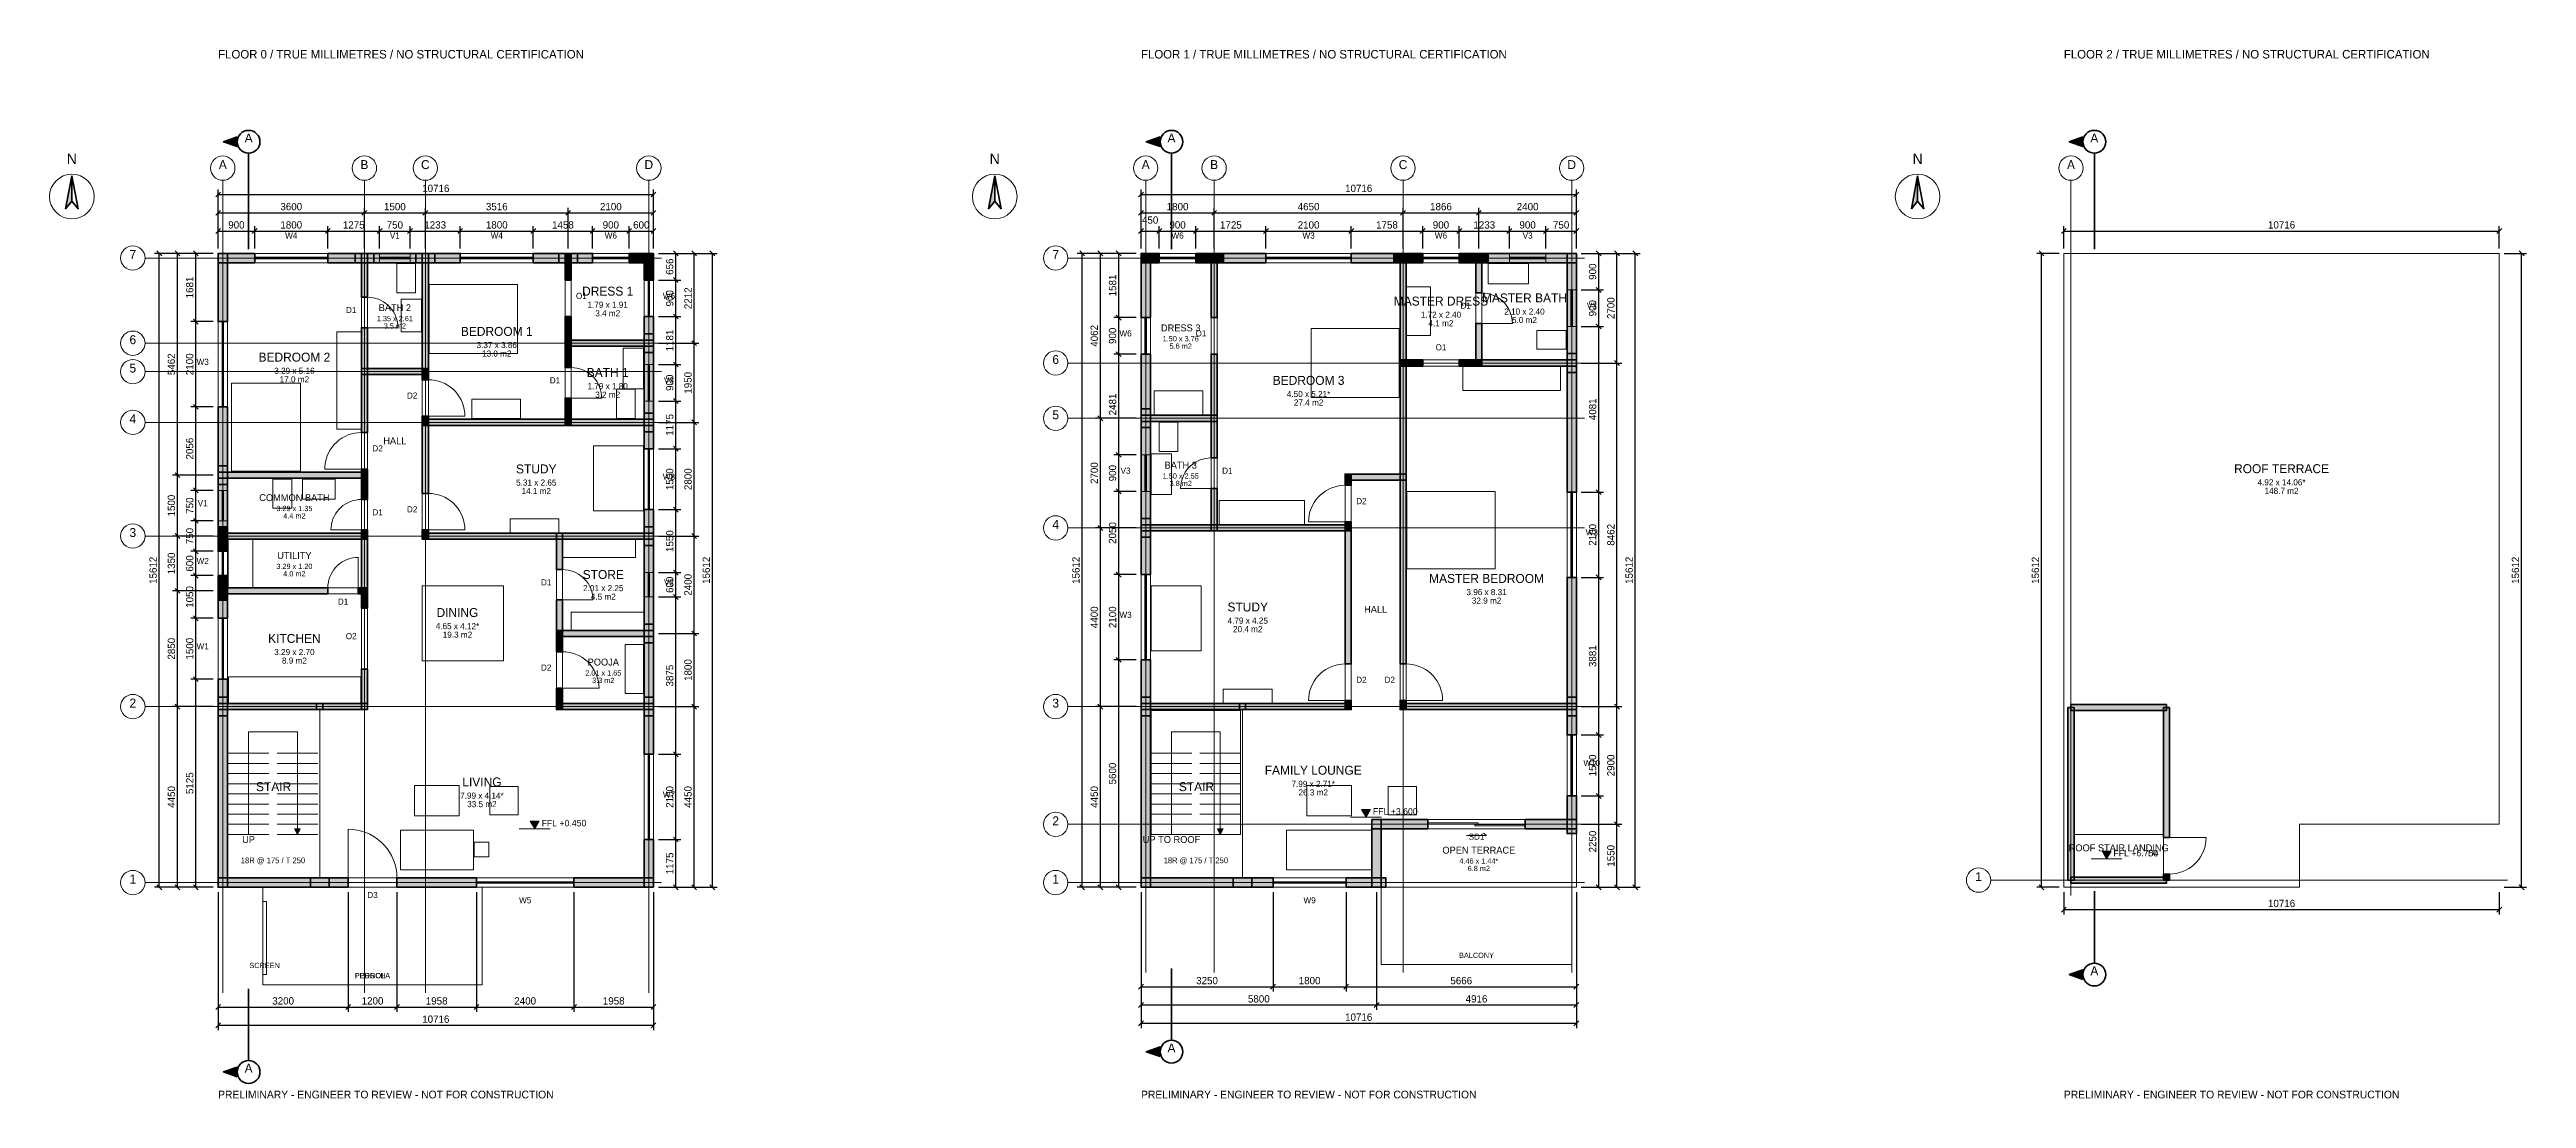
# Model space of a CAD drawing. Header units: millimetres. Extents: x -4150 to 56818, y -5203 to 20633.
import ezdxf
from ezdxf.enums import TextEntityAlignment as Align

# ---------------------------------------------------------------- set-up
doc = ezdxf.new("R2010")
doc.units = ezdxf.units.MM
for name, color, linetype, lineweight in [('A-ANNO', 7, 'Continuous', 18), ('A-DIMS', 7, 'Continuous', 13), ('A-DOOR', 3, 'Continuous', 18), ('A-EXT', 30, 'Continuous', 18), ('A-FLOR', 8, 'Continuous', 13), ('A-FURN', 8, 'Continuous', 13), ('A-GRID', 8, 'Continuous', 13), ('A-LEVL', 7, 'Continuous', 13), ('A-SECT', 1, 'Continuous', 35), ('A-STAIR', 7, 'Continuous', 18), ('A-TAGS', 1, 'Continuous', 13), ('A-WALL', 7, 'Continuous', 35), ('A-WIND', 4, 'Continuous', 18)]:
    doc.layers.add(name, color=color, linetype=linetype, lineweight=lineweight)
doc.dimstyles.new('FF-ARCH', dxfattribs={"dimtxt": 180, "dimasz": 90, "dimexe": 120, "dimexo": 120, "dimgap": 60, "dimtad": 1, "dimdec": 0, "dimtsz": 60, "dimcen": 2.5, "dimazin": 3, "dimtfac": 1, "dimtmove": 0, "dimatfit": 3})

msp = doc.modelspace()

# ---------------------------------------------------------------- texts
at = {"layer": 'A-ANNO'}
for s, height, p in [('FLOOR 0 / TRUE MILLIMETRES / NO STRUCTURAL CERTIFICATION', 210, (0, 20412)), ('FLOOR 1 / TRUE MILLIMETRES / NO STRUCTURAL CERTIFICATION', 210, (22716, 20412)), ('FLOOR 2 / TRUE MILLIMETRES / NO STRUCTURAL CERTIFICATION', 210, (45432, 20412)), ('PRELIMINARY - ENGINEER TO REVIEW - NOT FOR CONSTRUCTION', 190, (0, -5200)), ('PRELIMINARY - ENGINEER TO REVIEW - NOT FOR CONSTRUCTION', 190, (22716, -5200)), ('PRELIMINARY - ENGINEER TO REVIEW - NOT FOR CONSTRUCTION', 190, (45432, -5200))]:
    msp.add_text(s, height=height, dxfattribs=at).set_placement(p)
for s, height, p in [('N', 260, (-3600, 17732)), ('N', 260, (19116, 17732)), ('N', 260, (41832, 17732)), ('DRESS 1', 220, (9588.5, 14505.5)), ('1.35 x 2.61', 130, (4350, 13903)), ('BATH 2', 170, (4350, 14138)), ('1.79 x 1.91', 150, (9588.5, 14226)), ('3.4 m2', 150, (9588.5, 14016)), ('MASTER DRESS', 220, (30099, 14261.5)), ('1.72 x 2.40', 150, (30099, 13982)), ('MASTER BATH', 220, (32154.5, 14339)), ('2.10 x 2.40', 150, (32154.5, 14059.5)), ('5.0 m2', 150, (32154.5, 13849.5)), ('3.5 m2', 130, (4350, 13721)), ('BEDROOM 1', 220, (6858, 13514.5)), ('3.37 x 3.86', 150, (6858, 13235)), ('DRESS 3', 170, (23693.5, 13640.5)), ('1.50 x 3.76', 130, (23693.5, 13405.5)), ('4.1 m2', 150, (30099, 13772)), ('BEDROOM 2', 220, (1877.5, 12880.5)), ('13.0 m2', 150, (6858, 13025)), ('5.6 m2', 130, (23693.5, 13223.5)), ('3.29 x 5.16', 150, (1877.5, 12601)), ('17.0 m2', 150, (1877.5, 12391)), ('BATH 1', 220, (9588.5, 12502)), ('1.79 x 1.80', 150, (9588.5, 12222.5)), ('3.2 m2', 150, (9588.5, 12012.5)), ('BEDROOM 3', 220, (26841, 12308)), ('4.50 x 5.21*', 150, (26841, 12028.5)), ('27.4 m2', 150, (26841, 11818.5)), ('HALL', 170, (4350, 10859.5)), ('STUDY', 220, (7830.5, 10127)), ('BATH 3', 170, (23693.5, 10259.5)), ('ROOF TERRACE', 220, (50790, 10133)), ('5.31 x 2.65', 150, (7830.5, 9847.5)), ('14.1 m2', 150, (7830.5, 9637.5)), ('1.50 x 2.55', 130, (23693.5, 10024.5)), ('3.8 m2', 130, (23693.5, 9842.5)), ('4.92 x 14.06*', 150, (50790, 9853.5)), ('148.7 m2', 150, (50790, 9643.5)), ('COMMON BATH', 170, (1877.5, 9459.5)), ('3.29 x 1.35', 130, (1877.5, 9224.5)), ('4.4 m2', 130, (1877.5, 9042.5)), ('3.29 x 1.20', 130, (1877.5, 7799.5)), ('UTILITY', 170, (1877.5, 8034.5)), ('4.0 m2', 130, (1877.5, 7617.5)), ('STORE', 220, (9480.5, 7527)), ('2.01 x 2.25', 150, (9480.5, 7247.5)), ('MASTER BEDROOM', 220, (31221.5, 7429.5)), ('3.96 x 8.31', 150, (31221.5, 7150)), ('DINING', 220, (5891, 6590.7)), ('4.5 m2', 150, (9480.5, 7037.5)), ('STUDY', 220, (25343.5, 6727)), ('HALL', 170, (28491, 6709.5)), ('32.9 m2', 150, (31221.5, 6940)), ('KITCHEN', 220, (1877.5, 5952)), ('4.65 x 4.12*', 150, (5891, 6311.2)), ('19.3 m2', 150, (5891, 6101.2)), ('4.79 x 4.25', 150, (25343.5, 6447.5)), ('20.4 m2', 150, (25343.5, 6237.5)), ('3.29 x 2.70', 150, (1877.5, 5672.5)), ('8.9 m2', 150, (1877.5, 5462.5)), ('POOJA', 170, (9480.5, 5409.5)), ('2.01 x 1.65', 130, (9480.5, 5174.5)), ('3.3 m2', 130, (9480.5, 4992.5)), ('STAIR', 220, (1365, 2302)), ('LIVING', 220, (6493, 2417)), ('STAIR', 220, (24081, 2302)), ('FAMILY LOUNGE', 220, (26955.1, 2705.6)), ('7.99 x 2.71*', 150, (26955.1, 2426.1)), ('7.99 x 4.14*', 150, (6493, 2137.5)), ('33.5 m2', 150, (6493, 1927.5)), ('26.3 m2', 150, (26955.1, 2216.1)), ('OPEN TERRACE', 170, (31031.5, 777)), ('4.46 x 1.44*', 130, (31031.5, 542)), ('ROOF STAIR LANDING', 170, (46782, 834.5)), ('6.8 m2', 130, (31031.5, 360))]:
    msp.add_text(s, height=height, dxfattribs=at).set_placement(p, align=Align.BOTTOM_CENTER)
at = {"layer": 'A-EXT'}
for s, p in [('BALCONY', (30974, -1780)), ('SCREEN', (1145, -2030)), ('PERGOLA', (3800, -2280)), ('PORCH', (3800, -2280))]:
    msp.add_text(s, height=130, dxfattribs=at).set_placement(p, align=Align.BOTTOM_CENTER)
at = {"layer": 'A-GRID'}
for s, p in [('A', (115, 17622)), ('B', (3600, 17622)), ('C', (5100, 17622)), ('D', (10601, 17622)), ('A', (22831, 17622)), ('B', (24516, 17622)), ('C', (29166, 17622)), ('D', (33317, 17622)), ('A', (45607, 17622)), ('7', (-2100, 15407)), ('7', (20616, 15407)), ('6', (-2100, 13310)), ('5', (-2100, 12610)), ('6', (20616, 12822)), ('4', (-2100, 11360)), ('5', (20616, 11460)), ('3', (-2100, 8560)), ('4', (20616, 8760)), ('2', (-2100, 4360)), ('3', (20616, 4360)), ('2', (20616, 1460)), ('1', (-2100, 25)), ('1', (20616, 25)), ('1', (43332, 85))]:
    msp.add_text(s, height=220, dxfattribs=at).set_placement(p, align=Align.BOTTOM_CENTER)
at = {"layer": 'A-LEVL'}
for s, p in [('FFL +3.600', (28425.1, 1788.6)), ('FFL +0.450', (7963, 1500)), ('FFL +6.750', (46652, 760))]:
    msp.add_text(s, height=160, dxfattribs=at).set_placement(p)
at = {"layer": 'A-SECT'}
for p in [(750, 18277), (23466, 18277), (46182, 18277), (46182, -2235), (23466, -4135), (750, -4635)]:
    msp.add_text('A', height=220, dxfattribs=at).set_placement(p, align=Align.BOTTOM_CENTER)
at = {"layer": 'A-STAIR'}
for s, height, p in [('UP', 170, (750, 1040)), ('UP TO ROOF', 170, (23466, 1040)), ('18R @ 175 / T 250', 140, (1350, 550)), ('18R @ 175 / T 250', 140, (24066, 550))]:
    msp.add_text(s, height=height, dxfattribs=at).set_placement(p, align=Align.BOTTOM_CENTER)
at = {"layer": 'A-TAGS'}
for s, p in [('W4', (1800, 15932)), ('V1', (4350, 15932)), ('W4', (6858, 15932)), ('W6', (9666, 15932)), ('W6', (23616, 15932)), ('W3', (26841, 15932)), ('W6', (30099, 15932)), ('V3', (32232, 15932)), ('O1', (8941, 14446)), ('W6', (11096, 14446)), ('D1', (3275, 14096)), ('D1', (30707, 14202)), ('V3', (33812, 14202)), ('W6', (22336, 13521)), ('O1', (24191, 13521)), ('W3', (-380, 12821)), ('O1', (30099, 13177)), ('D1', (8291, 12365)), ('V3', (11096, 12365)), ('D2', (4775, 11990)), ('D2', (3925, 10690)), ('W8', (11096, 9990)), ('V3', (22336, 10140)), ('D1', (24841, 10140)), ('V1', (-380, 9340)), ('D1', (3925, 9115)), ('D2', (4775, 9190)), ('D2', (28141, 9390)), ('W3', (33812, 8621)), ('W2', (-380, 7915)), ('D1', (8075, 7390)), ('V2', (11096, 7390)), ('D1', (3075, 6915)), ('W3', (22336, 6590)), ('O2', (3275, 6065)), ('W1', (-380, 5815)), ('D2', (8075, 5290)), ('D2', (28141, 4990)), ('D2', (28841, 4990)), ('W10', (33812, 2940)), ('W7', (11096, 2165)), ('SD1', (30974, 1125)), ('D4', (47632, 715)), ('D3', (3800, -310)), ('W5', (7558, -440)), ('W9', (26866, -440))]:
    msp.add_text(s, height=150, dxfattribs=at).set_placement(p, align=Align.BOTTOM_CENTER)

# ---------------------------------------------------------------- dimensions: what is measured, and where the dimension line sits
at = {"layer": 'A-DIMS'}
for base, p1, p2 in [((0, 17062), (0, 15612), (10716, 15612)), ((22716, 17062), (22716, 15612), (33432, 15612)), ((0, 16612), (0, 15612), (3600, 15612)), ((3600, 16612), (3600, 15612), (5100, 15612)), ((5100, 16612), (5100, 15612), (8616, 15612)), ((8616, 16612), (8616, 15612), (10716, 15612)), ((22716, 16612), (22716, 15612), (24516, 15612)), ((22716, 16162), (22716, 15612), (23166, 15612)), ((24516, 16612), (24516, 15612), (29166, 15612)), ((29166, 16612), (29166, 15612), (31032, 15612)), ((31032, 16612), (31032, 15612), (33432, 15612)), ((0, 16162), (0, 15612), (900, 15612)), ((900, 16162), (900, 15612), (2700, 15612)), ((2700, 16162), (2700, 15612), (3975, 15612)), ((3975, 16162), (3975, 15612), (4725, 15612)), ((4725, 16162), (4725, 15612), (5958, 15612)), ((5958, 16162), (5958, 15612), (7758, 15612)), ((7758, 16162), (7758, 15612), (9216, 15612)), ((9216, 16162), (9216, 15612), (10116, 15612)), ((10116, 16162), (10116, 15612), (10716, 15612)), ((23166, 16162), (23166, 15612), (24066, 15612)), ((24066, 16162), (24066, 15612), (25791, 15612)), ((25791, 16162), (25791, 15612), (27891, 15612)), ((27891, 16162), (27891, 15612), (29649, 15612)), ((29649, 16162), (29649, 15612), (30549, 15612)), ((30549, 16162), (30549, 15612), (31782, 15612)), ((31782, 16162), (31782, 15612), (32682, 15612)), ((32682, 16162), (32682, 15612), (33432, 15612)), ((45432, 16162), (45432, 15612), (56148, 15612)), ((0, -2950), (0, 0), (3200, 0)), ((0, -3400), (0, 0), (10716, 0)), ((3200, -2950), (3200, 0), (4400, 0)), ((4400, -2950), (4400, 0), (6358, 0)), ((6358, -2950), (6358, 0), (8758, 0)), ((8758, -2950), (8758, 0), (10716, 0)), ((22716, -2450), (22716, 0), (25966, 0)), ((22716, -2900), (22716, 0), (28516, 0)), ((22716, -3350), (22716, 0), (33432, 0)), ((25966, -2450), (25966, 0), (27766, 0)), ((27766, -2450), (27766, 0), (33432, 0)), ((28516, -2900), (28516, 0), (33432, 0)), ((45432, -550), (45432, 0), (56148, 0))]:
    msp.add_linear_dim(base=base, p1=p1, p2=p2, dimstyle='FF-ARCH', dxfattribs=at).render()
for base, p1, p2 in [((-1450, 0), (0, 0), (0, 15612)), ((-1000, 10150), (0, 10150), (0, 15612)), ((-550, 13931), (0, 13931), (0, 15612)), ((11266, 14956), (10716, 14956), (10716, 15612)), ((11716, 13400), (10716, 13400), (10716, 15612)), ((12166, 0), (10716, 0), (10716, 15612)), ((21266, 0), (22716, 0), (22716, 15612)), ((21716, 11550), (22716, 11550), (22716, 15612)), ((22166, 14031), (22716, 14031), (22716, 15612)), ((33982, 14712), (33432, 14712), (33432, 15612)), ((34432, 12912), (33432, 12912), (33432, 15612)), ((34882, 0), (33432, 0), (33432, 15612)), ((44882, 0), (45432, 0), (45432, 15612)), ((56698, 0), (56148, 0), (56148, 15612)), ((11266, 14056), (10716, 14056), (10716, 14956)), ((33982, 13812), (33432, 13812), (33432, 14712)), ((11266, 12875), (10716, 12875), (10716, 14056)), ((22166, 13131), (22716, 13131), (22716, 14031)), ((-550, 11831), (0, 11831), (0, 13931)), ((11716, 11450), (10716, 11450), (10716, 13400)), ((33982, 9731), (33432, 9731), (33432, 13812)), ((11266, 11975), (10716, 11975), (10716, 12875)), ((22166, 10650), (22716, 10650), (22716, 13131)), ((34432, 4450), (33432, 4450), (33432, 12912)), ((-550, 9775), (0, 9775), (0, 11831)), ((11266, 10800), (10716, 10800), (10716, 11975)), ((21716, 8850), (22716, 8850), (22716, 11550)), ((11716, 8650), (10716, 8650), (10716, 11450)), ((11266, 9300), (10716, 9300), (10716, 10800)), ((22166, 9750), (22716, 9750), (22716, 10650)), ((-1000, 8650), (0, 8650), (0, 10150)), ((-550, 9025), (0, 9025), (0, 9775)), ((22166, 7700), (22716, 7700), (22716, 9750)), ((33982, 7631), (33432, 7631), (33432, 9731)), ((11266, 7750), (10716, 7750), (10716, 9300)), ((-1000, 7300), (0, 7300), (0, 8650)), ((-550, 8275), (0, 8275), (0, 9025)), ((11716, 6250), (10716, 6250), (10716, 8650)), ((21716, 4450), (22716, 4450), (22716, 8850)), ((-550, 7675), (0, 7675), (0, 8275)), ((-1000, 4450), (0, 4450), (0, 7300)), ((-550, 6625), (0, 6625), (0, 7675)), ((11266, 7150), (10716, 7150), (10716, 7750)), ((22166, 5600), (22716, 5600), (22716, 7700)), ((33982, 3750), (33432, 3750), (33432, 7631)), ((11266, 3275), (10716, 3275), (10716, 7150)), ((-550, 5125), (0, 5125), (0, 6625)), ((11716, 4450), (10716, 4450), (10716, 6250)), ((22166, 0), (22716, 0), (22716, 5600)), ((-550, 0), (0, 0), (0, 5125)), ((-1000, 0), (0, 0), (0, 4450)), ((11716, 0), (10716, 0), (10716, 4450)), ((21716, 0), (22716, 0), (22716, 4450)), ((34432, 1550), (33432, 1550), (33432, 4450)), ((33982, 2250), (33432, 2250), (33432, 3750)), ((11266, 1175), (10716, 1175), (10716, 3275)), ((33982, 0), (33432, 0), (33432, 2250)), ((11266, 0), (10716, 0), (10716, 1175)), ((34432, 0), (33432, 0), (33432, 1550))]:
    msp.add_linear_dim(base=base, p1=p1, p2=p2, angle=90, dimstyle='FF-ARCH', dxfattribs=at).render()

# ---------------------------------------------------------------- hatches: boundary and pattern name
at = {"layer": 'A-LEVL'}
for points in [[(28145.1, 1918.6), (28365.1, 1918.6), (28255.1, 1728.6)], [(7683, 1630), (7903, 1630), (7793, 1440)], [(46372, 890), (46592, 890), (46482, 700)]]:
    msp.add_hatch(color=7, dxfattribs=at).paths.add_polyline_path(points)
at = {"layer": 'A-SECT'}
for points in [[(470, 18482), (130, 18362), (470, 18242)], [(23186, 18482), (22846, 18362), (23186, 18242)], [(45902, 18482), (45562, 18362), (45902, 18242)], [(45902, -2270), (45562, -2150), (45902, -2030)], [(23186, -4170), (22846, -4050), (23186, -3930)], [(470, -4670), (130, -4550), (470, -4430)]]:
    msp.add_hatch(color=7, dxfattribs=at).paths.add_polyline_path(points)
at = {"layer": 'A-STAIR'}
for points in [[(1880, 1440), (2020, 1440), (1950, 1300)], [(24596, 1440), (24736, 1440), (24666, 1300)]]:
    msp.add_hatch(color=7, dxfattribs=at).paths.add_polyline_path(points)
at = {"layer": 'A-WALL'}
for points in [[(-3600, 17518), (-3754, 16709.5), (-3600, 16902)], [(19116, 17518), (18962, 16709.5), (19116, 16902)], [(41832, 17518), (41678, 16709.5), (41832, 16902)], [(0, 15612), (230, 15612), (230, 13931), (0, 13931), (0, 15612)], [(0, 15382), (0, 15612), (900, 15612), (900, 15382), (0, 15382)], [(2700, 15382), (2700, 15612), (3830, 15612), (3830, 15382), (2700, 15382)], [(5330, 15382), (3600, 15382), (3370, 15382), (3370, 15612), (5330, 15612), (5330, 15382)], [(3525, 15612), (3675, 15612), (3675, 14531), (3525, 14531), (3525, 15612)], [(5100, 15382), (4870, 15382), (4870, 15612), (5958, 15612), (5958, 15382), (5100, 15382)], [(5175, 12700), (5175, 12625), (5025, 12625), (5025, 15612), (5175, 15612), (5175, 12700)], [(7758, 15382), (7758, 15612), (8846, 15612), (8846, 15382), (7758, 15382)], [(8386, 15382), (8386, 15612), (9216, 15612), (9216, 15382), (8616, 15382), (8386, 15382)], [(8541, 15612), (8691, 15612), (8691, 14956), (8541, 14956), (8541, 15612)], [(10716, 15612), (10716, 15382), (10116, 15382), (10116, 15612), (10716, 15612)], [(10486, 15612), (10716, 15612), (10716, 14956), (10486, 14956), (10486, 15612)], [(22716, 15612), (22946, 15612), (22946, 14031), (22716, 14031), (22716, 15612)], [(22716, 15382), (22716, 15612), (23166, 15612), (23166, 15382), (22716, 15382)], [(24066, 15382), (24066, 15612), (24746, 15612), (24746, 15382), (24066, 15382)], [(24516, 15382), (24286, 15382), (24286, 15612), (25791, 15612), (25791, 15382), (24516, 15382)], [(24441, 15612), (24591, 15612), (24591, 14031), (24441, 14031), (24441, 15612)], [(27891, 15382), (27891, 15612), (29396, 15612), (29396, 15382), (27891, 15382)], [(29166, 15382), (28936, 15382), (28936, 15612), (29649, 15612), (29649, 15382), (29166, 15382)], [(29241, 12912), (29241, 12837), (29091, 12837), (29091, 15612), (29241, 15612), (29241, 12912)], [(30549, 15382), (30549, 15612), (31262, 15612), (31262, 15382), (30549, 15382)], [(31032, 15382), (30802, 15382), (30802, 15612), (33432, 15612), (33432, 15382), (31032, 15382)], [(30957, 15612), (31107, 15612), (31107, 14637), (30957, 14637), (30957, 15612)], [(33202, 12682), (33202, 15612), (33432, 15612), (33432, 12682), (33202, 12682)], [(8691, 13325), (8541, 13325), (8541, 14056), (8691, 14056), (8691, 13400), (8691, 13325)], [(10486, 14056), (10716, 14056), (10716, 13170), (10486, 13170), (10486, 14056)], [(3675, 12625), (3525, 12625), (3525, 13781), (3675, 13781), (3675, 12700), (3675, 12625)], [(8691, 13475), (8691, 12800), (8541, 12800), (8541, 13400), (8541, 13475), (8691, 13475)], [(8616, 13325), (8541, 13325), (8541, 13475), (10716, 13475), (10716, 13325), (8616, 13325)], [(10486, 13630), (10716, 13630), (10716, 11220), (10486, 11220), (10486, 13400), (10486, 13630)], [(31107, 12837), (30957, 12837), (30957, 13887), (31107, 13887), (31107, 12912), (31107, 12837)], [(22946, 11320), (22716, 11320), (22716, 13131), (22946, 13131), (22946, 11550), (22946, 11320)], [(24591, 11475), (24441, 11475), (24441, 13131), (24591, 13131), (24591, 11550), (24591, 11475)], [(29091, 12987), (29241, 12987), (29241, 10100), (29241, 10025), (29091, 10025), (29091, 12912), (29091, 12987)], [(29166, 12837), (29091, 12837), (29091, 12987), (29649, 12987), (29649, 12837), (29166, 12837)], [(31107, 12837), (30549, 12837), (30549, 12987), (31032, 12987), (31107, 12987), (31107, 12837)], [(31032, 12837), (30957, 12837), (30957, 12987), (33432, 12987), (33432, 12837), (31032, 12837)], [(33432, 13142), (33432, 9731), (33202, 9731), (33202, 12912), (33202, 13142), (33432, 13142)], [(3675, 12775), (3675, 11200), (3525, 11200), (3525, 12700), (3525, 12775), (3675, 12775)], [(5175, 12775), (5175, 12625), (3600, 12625), (3525, 12625), (3525, 12775), (5100, 12775), (5175, 12775)], [(5175, 12775), (5175, 12500), (5025, 12500), (5025, 12700), (5025, 12775), (5175, 12775)], [(230, 9920), (0, 9920), (0, 11831), (230, 11831), (230, 10150), (230, 9920)], [(5175, 11450), (5175, 11375), (5025, 11375), (5025, 11600), (5175, 11600), (5175, 11450)], [(8691, 11450), (8691, 11375), (8541, 11375), (8541, 12050), (8691, 12050), (8691, 11450)], [(10716, 11680), (10716, 10800), (10486, 10800), (10486, 11450), (10486, 11680), (10716, 11680)], [(22946, 11780), (22946, 8850), (22946, 8620), (22716, 8620), (22716, 11780), (22946, 11780)], [(24591, 11625), (24591, 11475), (22716, 11475), (22716, 11625), (24516, 11625), (24591, 11625)], [(24591, 11625), (24591, 10575), (24441, 10575), (24441, 11550), (24441, 11625), (24591, 11625)], [(5175, 11525), (5175, 9700), (5025, 9700), (5025, 11450), (5025, 11525), (5175, 11525)], [(8691, 11525), (8691, 11375), (5100, 11375), (5025, 11375), (5025, 11525), (8616, 11525), (8691, 11525)], [(8616, 11375), (8541, 11375), (8541, 11525), (10716, 11525), (10716, 11375), (8616, 11375)], [(230, 10380), (230, 8650), (230, 8420), (0, 8420), (0, 10380), (230, 10380)], [(3675, 10225), (3675, 10075), (0, 10075), (0, 10225), (3600, 10225), (3675, 10225)], [(3675, 10150), (3675, 10075), (3525, 10075), (3525, 10300), (3675, 10300), (3675, 10150)], [(3675, 10225), (3675, 9550), (3525, 9550), (3525, 10150), (3525, 10225), (3675, 10225)], [(24591, 8850), (24591, 8775), (24441, 8775), (24441, 9825), (24591, 9825), (24591, 8850)], [(27891, 10175), (27891, 9900), (27741, 9900), (27741, 10100), (27741, 10175), (27891, 10175)], [(29241, 10175), (29241, 10025), (27816, 10025), (27741, 10025), (27741, 10175), (29166, 10175), (29241, 10175)], [(29241, 10175), (29241, 5500), (29091, 5500), (29091, 10100), (29091, 10175), (29241, 10175)], [(10716, 8420), (10486, 8420), (10486, 9300), (10716, 9300), (10716, 8420)], [(230, 8275), (0, 8275), (0, 8880), (230, 8880), (230, 8275)], [(3675, 8725), (3675, 8575), (0, 8575), (0, 8725), (3600, 8725), (3675, 8725)], [(3675, 8650), (3675, 8575), (3525, 8575), (3525, 8800), (3675, 8800), (3675, 8650)], [(3525, 8725), (3675, 8725), (3675, 7300), (3675, 7225), (3525, 7225), (3525, 8650), (3525, 8725)], [(5175, 8650), (5175, 8575), (5025, 8575), (5025, 8800), (5175, 8800), (5175, 8650)], [(8475, 8725), (8475, 8575), (5100, 8575), (5025, 8575), (5025, 8725), (8400, 8725), (8475, 8725)], [(8475, 8725), (8475, 7825), (8325, 7825), (8325, 8650), (8325, 8725), (8475, 8725)], [(8400, 8575), (8325, 8575), (8325, 8725), (10716, 8725), (10716, 8575), (8400, 8575)], [(10486, 8880), (10716, 8880), (10716, 6020), (10486, 6020), (10486, 8650), (10486, 8880)], [(22946, 7700), (22716, 7700), (22716, 9080), (22946, 9080), (22946, 7700)], [(24591, 8925), (24591, 8775), (22716, 8775), (22716, 8925), (24516, 8925), (24591, 8925)], [(27891, 8925), (27891, 8775), (24516, 8775), (24441, 8775), (24441, 8925), (27816, 8925), (27891, 8925)], [(27891, 8850), (27891, 8775), (27741, 8775), (27741, 9000), (27891, 9000), (27891, 8850)], [(27891, 8925), (27891, 5500), (27741, 5500), (27741, 8850), (27741, 8925), (27891, 8925)], [(230, 7300), (230, 7070), (0, 7070), (0, 7675), (230, 7675), (230, 7300)], [(230, 6625), (0, 6625), (0, 7530), (230, 7530), (230, 6625)], [(0, 7225), (0, 7375), (2700, 7375), (2700, 7225), (0, 7225)], [(3675, 7225), (3450, 7225), (3450, 7375), (3600, 7375), (3675, 7375), (3675, 7225)], [(3675, 7375), (3675, 6875), (3525, 6875), (3525, 7300), (3525, 7375), (3675, 7375)], [(33432, 4220), (33202, 4220), (33202, 7631), (33432, 7631), (33432, 4220)], [(8475, 6250), (8475, 6175), (8325, 6175), (8325, 7075), (8475, 7075), (8475, 6250)], [(8475, 6325), (8475, 5800), (8325, 5800), (8325, 6250), (8325, 6325), (8475, 6325)], [(8400, 6175), (8325, 6175), (8325, 6325), (10716, 6325), (10716, 6175), (8400, 6175)], [(10486, 6480), (10716, 6480), (10716, 4220), (10486, 4220), (10486, 6250), (10486, 6480)], [(22946, 4450), (22946, 4220), (22716, 4220), (22716, 5600), (22946, 5600), (22946, 4450)], [(230, 4450), (230, 4220), (0, 4220), (0, 5125), (230, 5125), (230, 4450)], [(3675, 4450), (3675, 4375), (3525, 4375), (3525, 5375), (3675, 5375), (3675, 4450)], [(8475, 4450), (8475, 4375), (8325, 4375), (8325, 4900), (8475, 4900), (8475, 4450)], [(230, 4680), (230, 0), (0, 0), (0, 4680), (230, 4680)], [(2575, 4525), (2575, 4375), (0, 4375), (0, 4525), (2500, 4525), (2575, 4525)], [(3675, 4525), (3675, 4375), (2500, 4375), (2425, 4375), (2425, 4525), (3600, 4525), (3675, 4525)], [(8400, 4375), (8325, 4375), (8325, 4525), (10716, 4525), (10716, 4375), (8400, 4375)], [(10716, 4680), (10716, 3275), (10486, 3275), (10486, 4450), (10486, 4680), (10716, 4680)], [(22946, 4680), (22946, 0), (22716, 0), (22716, 4680), (22946, 4680)], [(25291, 4525), (25291, 4375), (22716, 4375), (22716, 4525), (25216, 4525), (25291, 4525)], [(27891, 4525), (27891, 4375), (25216, 4375), (25141, 4375), (25141, 4525), (27816, 4525), (27891, 4525)], [(27891, 4450), (27891, 4375), (27741, 4375), (27741, 4600), (27891, 4600), (27891, 4450)], [(29241, 4450), (29241, 4375), (29091, 4375), (29091, 4600), (29241, 4600), (29241, 4450)], [(29166, 4375), (29091, 4375), (29091, 4525), (33432, 4525), (33432, 4375), (29166, 4375)], [(33432, 4680), (33432, 3750), (33202, 3750), (33202, 4450), (33202, 4680), (33432, 4680)], [(45532, 4425), (45682, 4425), (45682, 175), (45532, 175), (45532, 4425)], [(47957, 4500), (47957, 4350), (45607, 4350), (45607, 4500), (47957, 4500)], [(48032, 4425), (48032, 1225), (47882, 1225), (47882, 4425), (48032, 4425)], [(33432, 1320), (33202, 1320), (33202, 2250), (33432, 2250), (33432, 1320)], [(28401, 1665), (28631, 1665), (28631, 0), (28401, 0), (28401, 1550), (28401, 1665)], [(28401, 1435), (28401, 1665), (29774, 1665), (29774, 1435), (28516, 1435), (28401, 1435)], [(33432, 1665), (33432, 1435), (32174, 1435), (32174, 1665), (33432, 1665)], [(10716, 0), (10486, 0), (10486, 1175), (10716, 1175), (10716, 0)], [(2730, 230), (2730, 0), (0, 0), (0, 230), (2500, 230), (2730, 230)], [(3200, 0), (2270, 0), (2270, 230), (3200, 230), (3200, 0)], [(4400, 0), (4400, 230), (6358, 230), (6358, 0), (4400, 0)], [(10716, 0), (8758, 0), (8758, 230), (10716, 230), (10716, 0)], [(25446, 230), (25446, 0), (22716, 0), (22716, 230), (25216, 230), (25446, 230)], [(24986, 0), (24986, 230), (25966, 230), (25966, 0), (24986, 0)], [(28746, 0), (27766, 0), (27766, 230), (28516, 230), (28746, 230), (28746, 0)], [(47957, 250), (47957, 100), (45607, 100), (45607, 250), (47957, 250)], [(48032, 175), (47882, 175), (47882, 325), (48032, 325), (48032, 175)]]:
    msp.add_hatch(color=7, dxfattribs=at).paths.add_polyline_path(points)

# ---------------------------------------------------------------- linework, layer by layer
at = {"layer": 'A-ANNO'}
for centre in [(-3600, 17012), (19116, 17012), (41832, 17012)]:
    msp.add_circle(centre, 550, dxfattribs=at)
at = {"layer": 'A-DOOR'}
for p, q in [((8541, 14056), (8541, 14956)), ((8691, 14056), (8691, 14956)), ((24441, 13131), (24441, 14031)), ((24591, 13131), (24591, 14031)), ((3675, 13781), (4425, 13781)), ((31107, 13887), (31857, 13887)), ((29649, 12987), (30549, 12987)), ((29649, 12837), (30549, 12837)), ((5175, 11600), (6075, 11600)), ((8691, 12050), (9441, 12050)), ((3525, 10300), (2625, 10300)), ((24441, 9825), (23691, 9825)), ((3525, 8800), (2775, 8800)), ((5175, 8800), (6075, 8800)), ((27741, 9000), (26841, 9000)), ((3450, 7375), (3450, 8125)), ((3525, 5375), (3525, 6875)), ((3675, 5375), (3675, 6875)), ((8475, 7075), (9225, 7075)), ((8475, 4900), (9375, 4900)), ((27741, 4600), (26841, 4600)), ((29241, 4600), (30141, 4600)), ((3200, 230), (3200, 1430)), ((30724, 1275), (31224, 1275)), ((31224, 1275), (31144, 1335)), ((48032, 1225), (48932, 1225))]:
    msp.add_line(p, q, dxfattribs=at)
for points in [[(31107, 14637), (31176.2, 14633.8), (31244.8, 14624.2), (31312.2, 14608.4), (31377.9, 14586.4), (31441.3, 14558.4), (31501.8, 14524.7), (31559, 14485.5), (31612.3, 14441.3), (31661.3, 14392.3), (31705.5, 14339), (31744.7, 14281.8), (31778.4, 14221.3), (31806.4, 14157.9), (31828.4, 14092.2), (31844.2, 14024.8), (31853.8, 13956.2), (31857, 13887)], [(3675, 14531), (3744.2, 14527.8), (3812.8, 14518.2), (3880.2, 14502.4), (3945.9, 14480.4), (4009.3, 14452.4), (4069.8, 14418.7), (4127, 14379.5), (4180.3, 14335.3), (4229.3, 14286.3), (4273.5, 14233), (4312.7, 14175.8), (4346.4, 14115.3), (4374.4, 14051.9), (4396.4, 13986.2), (4412.2, 13918.8), (4421.8, 13850.2), (4425, 13781)], [(5175, 12500), (5258, 12496.2), (5340.4, 12484.7), (5421.3, 12465.6), (5500.1, 12439.2), (5576.2, 12405.6), (5648.8, 12365.2), (5717.4, 12318.2), (5781.3, 12265.1), (5840.1, 12206.3), (5893.2, 12142.4), (5940.2, 12073.8), (5980.6, 12001.2), (6014.2, 11925.1), (6040.6, 11846.3), (6059.7, 11765.4), (6071.2, 11683), (6075, 11600)], [(8691, 12800), (8760.2, 12796.8), (8828.8, 12787.2), (8896.2, 12771.4), (8961.9, 12749.4), (9025.3, 12721.4), (9085.8, 12687.7), (9143, 12648.5), (9196.3, 12604.3), (9245.3, 12555.3), (9289.5, 12502), (9328.7, 12444.8), (9362.4, 12384.3), (9390.4, 12320.9), (9412.4, 12255.2), (9428.2, 12187.8), (9437.8, 12119.2), (9441, 12050)], [(3525, 11200), (3442, 11196.2), (3359.6, 11184.7), (3278.7, 11165.6), (3199.9, 11139.2), (3123.8, 11105.6), (3051.2, 11065.2), (2982.6, 11018.2), (2918.7, 10965.1), (2859.9, 10906.3), (2806.8, 10842.4), (2759.8, 10773.8), (2719.4, 10701.2), (2685.8, 10625.1), (2659.4, 10546.3), (2640.3, 10465.4), (2628.8, 10383), (2625, 10300)], [(24441, 10575), (24371.8, 10571.8), (24303.2, 10562.2), (24235.8, 10546.4), (24170.1, 10524.4), (24106.7, 10496.4), (24046.2, 10462.7), (23989, 10423.5), (23935.7, 10379.3), (23886.7, 10330.3), (23842.5, 10277), (23803.3, 10219.8), (23769.6, 10159.3), (23741.6, 10095.9), (23719.6, 10030.2), (23703.8, 9962.8), (23694.2, 9894.2), (23691, 9825)], [(27741, 9900), (27658, 9896.2), (27575.6, 9884.7), (27494.7, 9865.6), (27415.9, 9839.2), (27339.8, 9805.6), (27267.2, 9765.2), (27198.6, 9718.2), (27134.7, 9665.1), (27075.9, 9606.3), (27022.8, 9542.4), (26975.8, 9473.8), (26935.4, 9401.2), (26901.8, 9325.1), (26875.4, 9246.3), (26856.3, 9165.4), (26844.8, 9083), (26841, 9000)], [(3525, 9550), (3455.8, 9546.8), (3387.2, 9537.2), (3319.8, 9521.4), (3254.1, 9499.4), (3190.7, 9471.4), (3130.2, 9437.7), (3073, 9398.5), (3019.7, 9354.3), (2970.7, 9305.3), (2926.5, 9252), (2887.3, 9194.8), (2853.6, 9134.3), (2825.6, 9070.9), (2803.6, 9005.2), (2787.8, 8937.8), (2778.2, 8869.2), (2775, 8800)], [(5175, 9700), (5258, 9696.2), (5340.4, 9684.7), (5421.3, 9665.6), (5500.1, 9639.2), (5576.2, 9605.6), (5648.8, 9565.2), (5717.4, 9518.2), (5781.3, 9465.1), (5840.1, 9406.3), (5893.2, 9342.4), (5940.2, 9273.8), (5980.6, 9201.2), (6014.2, 9125.1), (6040.6, 9046.3), (6059.7, 8965.4), (6071.2, 8883), (6075, 8800)], [(2700, 7375), (2703.2, 7444.2), (2712.8, 7512.8), (2728.6, 7580.2), (2750.6, 7645.9), (2778.6, 7709.3), (2812.3, 7769.8), (2851.5, 7827), (2895.7, 7880.3), (2944.7, 7929.3), (2998, 7973.5), (3055.2, 8012.7), (3115.7, 8046.4), (3179.1, 8074.4), (3244.8, 8096.4), (3312.2, 8112.2), (3380.8, 8121.8), (3450, 8125)], [(8475, 7825), (8544.2, 7821.8), (8612.8, 7812.2), (8680.2, 7796.4), (8745.9, 7774.4), (8809.3, 7746.4), (8869.8, 7712.7), (8927, 7673.5), (8980.3, 7629.3), (9029.3, 7580.3), (9073.5, 7527), (9112.7, 7469.8), (9146.4, 7409.3), (9174.4, 7345.9), (9196.4, 7280.2), (9212.2, 7212.8), (9221.8, 7144.2), (9225, 7075)], [(8475, 5800), (8558, 5796.2), (8640.4, 5784.7), (8721.3, 5765.6), (8800.1, 5739.2), (8876.2, 5705.6), (8948.8, 5665.2), (9017.4, 5618.2), (9081.3, 5565.1), (9140.1, 5506.3), (9193.2, 5442.4), (9240.2, 5373.8), (9280.6, 5301.2), (9314.2, 5225.1), (9340.6, 5146.3), (9359.7, 5065.4), (9371.2, 4983), (9375, 4900)], [(27741, 5500), (27658, 5496.2), (27575.6, 5484.7), (27494.7, 5465.6), (27415.9, 5439.2), (27339.8, 5405.6), (27267.2, 5365.2), (27198.6, 5318.2), (27134.7, 5265.1), (27075.9, 5206.3), (27022.8, 5142.4), (26975.8, 5073.8), (26935.4, 5001.2), (26901.8, 4925.1), (26875.4, 4846.3), (26856.3, 4765.4), (26844.8, 4683), (26841, 4600)], [(29241, 5500), (29324, 5496.2), (29406.4, 5484.7), (29487.3, 5465.6), (29566.1, 5439.2), (29642.2, 5405.6), (29714.8, 5365.2), (29783.4, 5318.2), (29847.3, 5265.1), (29906.1, 5206.3), (29959.2, 5142.4), (30006.2, 5073.8), (30046.6, 5001.2), (30080.2, 4925.1), (30106.6, 4846.3), (30125.7, 4765.4), (30137.2, 4683), (30141, 4600)], [(4400, 230), (4394.9, 340.7), (4379.6, 450.5), (4354.2, 558.4), (4319, 663.5), (4274.2, 764.9), (4220.3, 861.7), (4157.6, 953.2), (4086.8, 1038.4), (4008.4, 1116.8), (3923.2, 1187.6), (3831.7, 1250.3), (3734.9, 1304.2), (3633.5, 1349), (3528.4, 1384.2), (3420.5, 1409.6), (3310.7, 1424.9), (3200, 1430)], [(48032, 325), (48115, 328.8), (48197.4, 340.3), (48278.3, 359.4), (48357.1, 385.8), (48433.2, 419.4), (48505.8, 459.8), (48574.4, 506.8), (48638.3, 559.9), (48697.1, 618.7), (48750.2, 682.6), (48797.2, 751.2), (48837.6, 823.8), (48871.2, 899.9), (48897.6, 978.7), (48916.7, 1059.6), (48928.2, 1142), (48932, 1225)]]:
    msp.add_lwpolyline(points, dxfattribs=at)
for points in [[(29774, 1556), (31014, 1556), (31014, 1588), (29774, 1588)], [(30934, 1512), (32174, 1512), (32174, 1544), (30934, 1544)]]:
    msp.add_lwpolyline(points, close=True, dxfattribs=at)
at = {"layer": 'A-EXT'}
for points in [[(1100, -2400), (6500, -2400), (6500, 0), (1100, 0)], [(1100, -2400), (6500, -2400), (6500, 0), (1100, 0)], [(28624, -1900), (33324, -1900), (33324, 0), (28624, 0)], [(1100, -2150), (1190, -2150), (1190, -350), (1100, -350)]]:
    msp.add_lwpolyline(points, close=True, dxfattribs=at)
at = {"layer": 'A-FLOR'}
for points in [[(10716, 0), (10716, 15612), (0, 15612), (0, 0), (10716, 0)], [(3525, 15382), (3525, 12775), (3525, 12700), (3525, 12625), (3525, 10225), (230, 10225), (230, 10380), (230, 15382), (3370, 15382)], [(3830, 15382), (4870, 15382), (5025, 15382), (5025, 12775), (3675, 12775), (3675, 15382)], [(8386, 15382), (8541, 15382), (8541, 13475), (8541, 13400), (8541, 13325), (8541, 11525), (5175, 11525), (5175, 12625), (5175, 12700), (5175, 12775), (5175, 15382), (5330, 15382)], [(8691, 15382), (8846, 15382), (10486, 15382), (10486, 13630), (10486, 13475), (8691, 13475)], [(22716, 0), (22716, 15612), (33432, 15612), (33432, 0), (22716, 0)], [(24441, 11625), (22946, 11625), (22946, 11780), (22946, 15382), (24286, 15382), (24441, 15382)], [(29091, 15382), (29091, 12987), (29091, 12912), (29091, 12837), (29091, 10175), (27891, 10175), (27741, 10175), (27741, 10100), (27741, 10025), (27741, 8925), (24591, 8925), (24591, 11475), (24591, 11550), (24591, 11625), (24591, 15382), (24746, 15382), (28936, 15382)], [(29396, 15382), (30802, 15382), (30957, 15382), (30957, 12987), (29241, 12987), (29241, 15382)], [(33202, 13142), (33202, 12987), (31107, 12987), (31107, 15382), (31262, 15382), (33202, 15382)], [(45432, 15612), (56148, 15612), (56148, 1550), (51232, 1550), (51232, 0), (45432, 0)], [(45432, 15612), (56148, 15612), (56148, 1550), (51232, 1550), (51232, 0), (45432, 0), (45432, 15612)], [(10486, 11680), (10486, 11525), (8691, 11525), (8691, 13325), (10486, 13325), (10486, 13170)], [(29241, 10100), (29241, 10175), (29241, 12837), (30957, 12837), (31032, 12837), (31107, 12837), (33202, 12837), (33202, 12682), (33202, 4680), (33202, 4525), (29241, 4525), (29241, 10025)], [(3675, 8650), (3675, 8725), (3675, 10075), (3675, 10150), (3675, 10225), (3675, 12625), (5025, 12625), (5025, 11525), (5025, 11450), (5025, 11375), (5025, 8725), (5025, 8650)], [(5175, 11375), (8541, 11375), (8616, 11375), (8691, 11375), (10486, 11375), (10486, 11220), (10486, 8880), (10486, 8725), (8475, 8725), (8400, 8725), (8325, 8725), (5175, 8725)], [(22946, 8925), (22946, 9080), (22946, 11320), (22946, 11475), (24441, 11475), (24441, 8925)], [(230, 8725), (230, 8880), (230, 9920), (230, 10075), (3525, 10075), (3525, 8725)], [(27891, 4450), (27891, 4525), (27891, 8775), (27891, 8850), (27891, 8925), (27891, 10025), (29091, 10025), (29091, 4525), (29091, 4450)], [(3525, 7375), (230, 7375), (230, 7530), (230, 8420), (230, 8575), (3525, 8575)], [(5025, 8650), (5025, 8575), (5100, 8575), (5175, 8575), (8325, 8575), (8325, 6325), (8325, 6250), (8325, 6175), (8325, 4525), (8325, 4450), (3675, 4450), (3675, 4525), (3675, 7225), (3675, 7300), (3675, 7375), (3675, 8575), (3675, 8650)], [(8475, 8575), (10486, 8575), (10486, 8420), (10486, 6480), (10486, 6325), (8475, 6325)], [(27741, 8775), (27741, 4525), (25291, 4525), (25216, 4525), (25141, 4525), (22946, 4525), (22946, 4680), (22946, 8620), (22946, 8775), (24441, 8775), (24516, 8775), (24591, 8775)], [(230, 4680), (230, 7070), (230, 7225), (3525, 7225), (3525, 4525), (2575, 4525), (2500, 4525), (2425, 4525), (230, 4525)], [(8475, 6175), (10486, 6175), (10486, 6020), (10486, 4680), (10486, 4525), (8475, 4525)], [(2500, 230), (2270, 230), (230, 230), (230, 4220), (230, 4375), (2425, 4375), (2500, 4375)], [(8325, 4450), (8325, 4375), (8400, 4375), (8475, 4375), (10486, 4375), (10486, 4220), (10486, 230), (2730, 230), (2500, 230), (2500, 4375), (2575, 4375), (3525, 4375), (3675, 4375), (3675, 4450)], [(25216, 230), (24986, 230), (22946, 230), (22946, 4220), (22946, 4375), (25141, 4375), (25216, 4375)], [(25166, 4350), (22966, 4350), (22966, 1300), (25166, 1300), (25166, 4350)], [(25216, 4375), (25291, 4375), (27741, 4375), (27891, 4375), (27891, 4450), (29091, 4450), (29091, 4375), (29166, 4375), (29241, 4375), (33202, 4375), (33202, 4220), (33202, 1665), (28631, 1665), (28401, 1665), (28401, 1550), (28401, 1435), (28401, 230), (25446, 230), (25216, 230)], [(47882, 4350), (45682, 4350), (45682, 1300), (47882, 1300), (47882, 4350)], [(33432, 0), (28746, 0), (28746, 230), (28631, 230), (28631, 1435), (33202, 1435), (33202, 1320), (33432, 1320)], [(47882, 250), (47882, 1300), (45682, 1300), (45682, 250)]]:
    msp.add_lwpolyline(points, close=True, dxfattribs=at)
msp.add_lwpolyline([(45432, 0), (45432, 15612), (56148, 15612), (56148, 1550), (51232, 1550), (51232, 0), (45432, 0)], dxfattribs=at)
at = {"layer": 'A-FURN'}
for points in [[(4855, 14642), (4855, 15362), (4395, 15362), (4395, 14642)], [(32257, 14862), (32257, 15362), (31257, 15362), (31257, 14862)], [(7365, 13145), (7365, 14845), (5195, 14845), (5195, 13145)], [(29841, 13587), (29841, 14787), (29241, 14787), (29241, 13587)], [(5005, 13682), (5005, 14482), (4505, 14482), (4505, 13682)], [(3525, 11282), (3525, 13682), (2925, 13682), (2925, 11282)], [(29071, 12062), (29071, 13762), (26901, 13762), (26901, 12062)], [(33182, 13252), (33182, 13712), (32462, 13712), (32462, 13252)], [(10466, 12275), (10466, 13275), (9966, 13275), (9966, 12275)], [(33041, 12237), (33041, 12837), (30641, 12837), (30641, 12237)], [(2025, 10245), (2025, 12415), (325, 12415), (325, 10245)], [(10266, 11545), (10266, 12265), (9806, 12265), (9806, 11545)], [(24241, 11625), (24241, 12225), (23041, 12225), (23041, 11625)], [(7441, 11545), (7441, 12025), (6241, 12025), (6241, 11545)], [(23626, 10735), (23626, 11455), (23166, 11455), (23166, 10735)], [(10466, 9275), (10466, 10875), (9236, 10875), (9236, 9275)], [(23466, 9675), (23466, 10675), (22966, 10675), (22966, 9675)], [(1810, 9335), (1810, 10055), (1350, 10055), (1350, 9335)], [(2880, 9555), (2880, 10055), (2080, 10055), (2080, 9555)], [(26741, 8925), (26741, 9525), (24641, 9525), (24641, 8925)], [(31431, 7845), (31431, 9745), (29261, 9745), (29261, 7845)], [(850, 7375), (850, 8575), (250, 8575), (250, 7375)], [(8386, 8725), (8386, 9075), (7186, 9075), (7186, 8725)], [(10275, 8125), (10275, 8575), (8475, 8575), (8475, 8125)], [(7025, 5580), (7025, 7420), (5025, 7420), (5025, 5580)], [(24196, 5825), (24196, 7425), (22966, 7425), (22966, 5825)], [(10486, 6325), (10486, 6775), (8686, 6775), (8686, 6325)], [(10466, 4775), (10466, 5975), (10016, 5975), (10016, 4775)], [(3515, 4530), (3515, 5185), (255, 5185), (255, 4530)], [(25941, 4525), (25941, 4875), (24741, 4875), (24741, 4525)], [(5936, 1755), (5936, 2505), (4836, 2505), (4836, 1755)], [(7386, 1780), (7386, 2480), (6686, 2480), (6686, 1780)], [(27901, 1755), (27901, 2505), (26801, 2505), (26801, 1755)], [(29501, 1780), (29501, 2480), (28801, 2480), (28801, 1780)], [(6286, 430), (6286, 1410), (4486, 1410), (4486, 430)], [(28401, 430), (28401, 1410), (26301, 1410), (26301, 430)], [(6666, 750), (6666, 1110), (6306, 1110), (6306, 750)]]:
    msp.add_lwpolyline(points, close=True, dxfattribs=at)
at = {"layer": 'A-GRID'}
for p, q in [((115, -2600), (115, 17412)), ((3600, -2600), (3600, 17412)), ((5100, -2600), (5100, 17412)), ((10601, -2600), (10601, 17412)), ((22831, -2100), (22831, 17412)), ((24516, -2100), (24516, 17412)), ((29166, -2100), (29166, 17412)), ((33317, -2100), (33317, 17412)), ((45607, -200), (45607, 17412)), ((-1800, 15497), (10916, 15497)), ((20916, 15497), (33632, 15497)), ((-1800, 13400), (10916, 13400)), ((20916, 12912), (33632, 12912)), ((-1800, 12700), (10916, 12700)), ((-1800, 11450), (10916, 11450)), ((20916, 11550), (33632, 11550)), ((-1800, 8650), (10916, 8650)), ((20916, 8850), (33632, 8850)), ((-1800, 4450), (10916, 4450)), ((20916, 4450), (33632, 4450)), ((20916, 1550), (33632, 1550)), ((-1800, 115), (10916, 115)), ((20916, 115), (33632, 115)), ((43632, 175), (56348, 175))]:
    msp.add_line(p, q, dxfattribs=at)
for centre in [(115, 17712), (3600, 17712), (5100, 17712), (10601, 17712), (22831, 17712), (24516, 17712), (29166, 17712), (33317, 17712), (45607, 17712), (-2100, 15497), (20616, 15497), (-2100, 13400), (-2100, 12700), (20616, 12912), (-2100, 11450), (20616, 11550), (20616, 8850), (-2100, 8650), (-2100, 4450), (20616, 4450), (20616, 1550), (-2100, 115), (20616, 115), (43332, 175)]:
    msp.add_circle(centre, 300, dxfattribs=at)
at = {"layer": 'A-LEVL'}
for p, q in [((7413, 1440), (8173, 1440)), ((27875.1, 1728.6), (28635.1, 1728.6)), ((46102, 700), (46862, 700))]:
    msp.add_line(p, q, dxfattribs=at)
for points in [[(28145.1, 1918.6), (28365.1, 1918.6), (28255.1, 1728.6)], [(7683, 1630), (7903, 1630), (7793, 1440)], [(46372, 890), (46592, 890), (46482, 700)]]:
    msp.add_lwpolyline(points, close=True, dxfattribs=at)
at = {"layer": 'A-SECT'}
for p, q in [((750, 17782), (750, 18082)), ((750, 15712), (750, 17782)), ((23466, 17782), (23466, 18082)), ((23466, 15712), (23466, 17782)), ((46182, 17782), (46182, 18082)), ((46182, 15712), (46182, 17782)), ((46182, -100), (46182, -1570)), ((46182, -1570), (46182, -1870)), ((23466, -2000), (23466, -3470)), ((750, -2500), (750, -3970)), ((23466, -3470), (23466, -3770)), ((750, -3970), (750, -4270))]:
    msp.add_line(p, q, dxfattribs=at)
for points in [[(470, 18482), (130, 18362), (470, 18242)], [(23186, 18482), (22846, 18362), (23186, 18242)], [(45902, 18482), (45562, 18362), (45902, 18242)], [(45902, -2270), (45562, -2150), (45902, -2030)], [(23186, -4170), (22846, -4050), (23186, -3930)], [(470, -4670), (130, -4550), (470, -4430)]]:
    msp.add_lwpolyline(points, close=True, dxfattribs=at)
for centre in [(750, 18362), (23466, 18362), (46182, 18362), (46182, -2150), (23466, -4050), (750, -4550)]:
    msp.add_circle(centre, 280, dxfattribs=at)
at = {"layer": 'A-STAIR'}
for p, q in [((250, 3300), (1250, 3300)), ((250, 3050), (1250, 3050)), ((1450, 3300), (2450, 3300)), ((1450, 3050), (2450, 3050)), ((22966, 3300), (23966, 3300)), ((22966, 3050), (23966, 3050)), ((24166, 3300), (25166, 3300)), ((24166, 3050), (25166, 3050)), ((250, 2800), (1250, 2800)), ((250, 2550), (1250, 2550)), ((1450, 2800), (2450, 2800)), ((1450, 2550), (2450, 2550)), ((22966, 2800), (23966, 2800)), ((22966, 2550), (23966, 2550)), ((24166, 2800), (25166, 2800)), ((24166, 2550), (25166, 2550)), ((250, 2300), (1250, 2300)), ((250, 2050), (1250, 2050)), ((1450, 2300), (2450, 2300)), ((1450, 2050), (2450, 2050)), ((22966, 2300), (23966, 2300)), ((22966, 2050), (23966, 2050)), ((24166, 2300), (25166, 2300)), ((24166, 2050), (25166, 2050)), ((250, 1800), (1250, 1800)), ((250, 1550), (1250, 1550)), ((250, 1300), (1250, 1300)), ((1450, 1800), (2450, 1800)), ((1450, 1550), (2450, 1550)), ((1450, 1300), (2450, 1300)), ((22966, 1800), (23966, 1800)), ((22966, 1550), (23966, 1550)), ((22966, 1300), (23966, 1300)), ((24166, 1800), (25166, 1800)), ((24166, 1550), (25166, 1550)), ((24166, 1300), (25166, 1300))]:
    msp.add_line(p, q, dxfattribs=at)
for points in [[(750, 1300), (750, 3825), (1950, 3825), (1950, 1300)], [(23466, 1300), (23466, 3825), (24666, 3825), (24666, 1300)]]:
    msp.add_lwpolyline(points, dxfattribs=at)
for points in [[(1880, 1440), (2020, 1440), (1950, 1300)], [(24596, 1440), (24736, 1440), (24666, 1300)]]:
    msp.add_lwpolyline(points, close=True, dxfattribs=at)
at = {"layer": 'A-WALL'}
for points in [[(-3600, 17518), (-3754, 16709.5), (-3600, 16902)], [(-3600, 17518), (-3446, 16709.5), (-3600, 16902)], [(19116, 17518), (18962, 16709.5), (19116, 16902)], [(19116, 17518), (19270, 16709.5), (19116, 16902)], [(41832, 17518), (41678, 16709.5), (41832, 16902)], [(41832, 17518), (41986, 16709.5), (41832, 16902)], [(0, 15612), (230, 15612), (230, 13931), (0, 13931), (0, 15612)], [(0, 15382), (0, 15612), (900, 15612), (900, 15382), (0, 15382)], [(2700, 15382), (2700, 15612), (3830, 15612), (3830, 15382), (2700, 15382)], [(5330, 15382), (3600, 15382), (3370, 15382), (3370, 15612), (5330, 15612), (5330, 15382)], [(3525, 15612), (3675, 15612), (3675, 14531), (3525, 14531), (3525, 15612)], [(5100, 15382), (4870, 15382), (4870, 15612), (5958, 15612), (5958, 15382), (5100, 15382)], [(5175, 12700), (5175, 12625), (5025, 12625), (5025, 15612), (5175, 15612), (5175, 12700)], [(7758, 15382), (7758, 15612), (8846, 15612), (8846, 15382), (7758, 15382)], [(8386, 15382), (8386, 15612), (9216, 15612), (9216, 15382), (8616, 15382), (8386, 15382)], [(8541, 15612), (8691, 15612), (8691, 14956), (8541, 14956), (8541, 15612)], [(10716, 15612), (10716, 15382), (10116, 15382), (10116, 15612), (10716, 15612)], [(10486, 15612), (10716, 15612), (10716, 14956), (10486, 14956), (10486, 15612)], [(22716, 15612), (22946, 15612), (22946, 14031), (22716, 14031), (22716, 15612)], [(22716, 15382), (22716, 15612), (23166, 15612), (23166, 15382), (22716, 15382)], [(24066, 15382), (24066, 15612), (24746, 15612), (24746, 15382), (24066, 15382)], [(24516, 15382), (24286, 15382), (24286, 15612), (25791, 15612), (25791, 15382), (24516, 15382)], [(24441, 15612), (24591, 15612), (24591, 14031), (24441, 14031), (24441, 15612)], [(27891, 15382), (27891, 15612), (29396, 15612), (29396, 15382), (27891, 15382)], [(29166, 15382), (28936, 15382), (28936, 15612), (29649, 15612), (29649, 15382), (29166, 15382)], [(29241, 12912), (29241, 12837), (29091, 12837), (29091, 15612), (29241, 15612), (29241, 12912)], [(30549, 15382), (30549, 15612), (31262, 15612), (31262, 15382), (30549, 15382)], [(31032, 15382), (30802, 15382), (30802, 15612), (33432, 15612), (33432, 15382), (31032, 15382)], [(30957, 15612), (31107, 15612), (31107, 14637), (30957, 14637), (30957, 15612)], [(33202, 12682), (33202, 15612), (33432, 15612), (33432, 12682), (33202, 12682)], [(8691, 13325), (8541, 13325), (8541, 14056), (8691, 14056), (8691, 13400), (8691, 13325)], [(10486, 14056), (10716, 14056), (10716, 13170), (10486, 13170), (10486, 14056)], [(3675, 12625), (3525, 12625), (3525, 13781), (3675, 13781), (3675, 12700), (3675, 12625)], [(8691, 13475), (8691, 12800), (8541, 12800), (8541, 13400), (8541, 13475), (8691, 13475)], [(8616, 13325), (8541, 13325), (8541, 13475), (10716, 13475), (10716, 13325), (8616, 13325)], [(10486, 13630), (10716, 13630), (10716, 11220), (10486, 11220), (10486, 13400), (10486, 13630)], [(31107, 12837), (30957, 12837), (30957, 13887), (31107, 13887), (31107, 12912), (31107, 12837)], [(22946, 11320), (22716, 11320), (22716, 13131), (22946, 13131), (22946, 11550), (22946, 11320)], [(24591, 11475), (24441, 11475), (24441, 13131), (24591, 13131), (24591, 11550), (24591, 11475)], [(29091, 12987), (29241, 12987), (29241, 10100), (29241, 10025), (29091, 10025), (29091, 12912), (29091, 12987)], [(29166, 12837), (29091, 12837), (29091, 12987), (29649, 12987), (29649, 12837), (29166, 12837)], [(31107, 12837), (30549, 12837), (30549, 12987), (31032, 12987), (31107, 12987), (31107, 12837)], [(31032, 12837), (30957, 12837), (30957, 12987), (33432, 12987), (33432, 12837), (31032, 12837)], [(33432, 13142), (33432, 9731), (33202, 9731), (33202, 12912), (33202, 13142), (33432, 13142)], [(3675, 12775), (3675, 11200), (3525, 11200), (3525, 12700), (3525, 12775), (3675, 12775)], [(5175, 12775), (5175, 12625), (3600, 12625), (3525, 12625), (3525, 12775), (5100, 12775), (5175, 12775)], [(5175, 12775), (5175, 12500), (5025, 12500), (5025, 12700), (5025, 12775), (5175, 12775)], [(230, 9920), (0, 9920), (0, 11831), (230, 11831), (230, 10150), (230, 9920)], [(5175, 11450), (5175, 11375), (5025, 11375), (5025, 11600), (5175, 11600), (5175, 11450)], [(8691, 11450), (8691, 11375), (8541, 11375), (8541, 12050), (8691, 12050), (8691, 11450)], [(10716, 11680), (10716, 10800), (10486, 10800), (10486, 11450), (10486, 11680), (10716, 11680)], [(22946, 11780), (22946, 8850), (22946, 8620), (22716, 8620), (22716, 11780), (22946, 11780)], [(24591, 11625), (24591, 11475), (22716, 11475), (22716, 11625), (24516, 11625), (24591, 11625)], [(24591, 11625), (24591, 10575), (24441, 10575), (24441, 11550), (24441, 11625), (24591, 11625)], [(5175, 11525), (5175, 9700), (5025, 9700), (5025, 11450), (5025, 11525), (5175, 11525)], [(8691, 11525), (8691, 11375), (5100, 11375), (5025, 11375), (5025, 11525), (8616, 11525), (8691, 11525)], [(8616, 11375), (8541, 11375), (8541, 11525), (10716, 11525), (10716, 11375), (8616, 11375)], [(230, 10380), (230, 8650), (230, 8420), (0, 8420), (0, 10380), (230, 10380)], [(3675, 10225), (3675, 10075), (0, 10075), (0, 10225), (3600, 10225), (3675, 10225)], [(3675, 10150), (3675, 10075), (3525, 10075), (3525, 10300), (3675, 10300), (3675, 10150)], [(3675, 10225), (3675, 9550), (3525, 9550), (3525, 10150), (3525, 10225), (3675, 10225)], [(24591, 8850), (24591, 8775), (24441, 8775), (24441, 9825), (24591, 9825), (24591, 8850)], [(27891, 10175), (27891, 9900), (27741, 9900), (27741, 10100), (27741, 10175), (27891, 10175)], [(29241, 10175), (29241, 10025), (27816, 10025), (27741, 10025), (27741, 10175), (29166, 10175), (29241, 10175)], [(29241, 10175), (29241, 5500), (29091, 5500), (29091, 10100), (29091, 10175), (29241, 10175)], [(10716, 8420), (10486, 8420), (10486, 9300), (10716, 9300), (10716, 8420)], [(230, 8275), (0, 8275), (0, 8880), (230, 8880), (230, 8275)], [(3675, 8725), (3675, 8575), (0, 8575), (0, 8725), (3600, 8725), (3675, 8725)], [(3675, 8650), (3675, 8575), (3525, 8575), (3525, 8800), (3675, 8800), (3675, 8650)], [(3525, 8725), (3675, 8725), (3675, 7300), (3675, 7225), (3525, 7225), (3525, 8650), (3525, 8725)], [(5175, 8650), (5175, 8575), (5025, 8575), (5025, 8800), (5175, 8800), (5175, 8650)], [(8475, 8725), (8475, 8575), (5100, 8575), (5025, 8575), (5025, 8725), (8400, 8725), (8475, 8725)], [(8475, 8725), (8475, 7825), (8325, 7825), (8325, 8650), (8325, 8725), (8475, 8725)], [(8400, 8575), (8325, 8575), (8325, 8725), (10716, 8725), (10716, 8575), (8400, 8575)], [(10486, 8880), (10716, 8880), (10716, 6020), (10486, 6020), (10486, 8650), (10486, 8880)], [(22946, 7700), (22716, 7700), (22716, 9080), (22946, 9080), (22946, 7700)], [(24591, 8925), (24591, 8775), (22716, 8775), (22716, 8925), (24516, 8925), (24591, 8925)], [(27891, 8925), (27891, 8775), (24516, 8775), (24441, 8775), (24441, 8925), (27816, 8925), (27891, 8925)], [(27891, 8850), (27891, 8775), (27741, 8775), (27741, 9000), (27891, 9000), (27891, 8850)], [(27891, 8925), (27891, 5500), (27741, 5500), (27741, 8850), (27741, 8925), (27891, 8925)], [(230, 7300), (230, 7070), (0, 7070), (0, 7675), (230, 7675), (230, 7300)], [(230, 6625), (0, 6625), (0, 7530), (230, 7530), (230, 6625)], [(0, 7225), (0, 7375), (2700, 7375), (2700, 7225), (0, 7225)], [(3675, 7225), (3450, 7225), (3450, 7375), (3600, 7375), (3675, 7375), (3675, 7225)], [(3675, 7375), (3675, 6875), (3525, 6875), (3525, 7300), (3525, 7375), (3675, 7375)], [(33432, 4220), (33202, 4220), (33202, 7631), (33432, 7631), (33432, 4220)], [(8475, 6250), (8475, 6175), (8325, 6175), (8325, 7075), (8475, 7075), (8475, 6250)], [(8475, 6325), (8475, 5800), (8325, 5800), (8325, 6250), (8325, 6325), (8475, 6325)], [(8400, 6175), (8325, 6175), (8325, 6325), (10716, 6325), (10716, 6175), (8400, 6175)], [(10486, 6480), (10716, 6480), (10716, 4220), (10486, 4220), (10486, 6250), (10486, 6480)], [(22946, 4450), (22946, 4220), (22716, 4220), (22716, 5600), (22946, 5600), (22946, 4450)], [(230, 4450), (230, 4220), (0, 4220), (0, 5125), (230, 5125), (230, 4450)], [(3675, 4450), (3675, 4375), (3525, 4375), (3525, 5375), (3675, 5375), (3675, 4450)], [(8475, 4450), (8475, 4375), (8325, 4375), (8325, 4900), (8475, 4900), (8475, 4450)], [(230, 4680), (230, 0), (0, 0), (0, 4680), (230, 4680)], [(2575, 4525), (2575, 4375), (0, 4375), (0, 4525), (2500, 4525), (2575, 4525)], [(3675, 4525), (3675, 4375), (2500, 4375), (2425, 4375), (2425, 4525), (3600, 4525), (3675, 4525)], [(8400, 4375), (8325, 4375), (8325, 4525), (10716, 4525), (10716, 4375), (8400, 4375)], [(10716, 4680), (10716, 3275), (10486, 3275), (10486, 4450), (10486, 4680), (10716, 4680)], [(22946, 4680), (22946, 0), (22716, 0), (22716, 4680), (22946, 4680)], [(25291, 4525), (25291, 4375), (22716, 4375), (22716, 4525), (25216, 4525), (25291, 4525)], [(27891, 4525), (27891, 4375), (25216, 4375), (25141, 4375), (25141, 4525), (27816, 4525), (27891, 4525)], [(27891, 4450), (27891, 4375), (27741, 4375), (27741, 4600), (27891, 4600), (27891, 4450)], [(29241, 4450), (29241, 4375), (29091, 4375), (29091, 4600), (29241, 4600), (29241, 4450)], [(29166, 4375), (29091, 4375), (29091, 4525), (33432, 4525), (33432, 4375), (29166, 4375)], [(33432, 4680), (33432, 3750), (33202, 3750), (33202, 4450), (33202, 4680), (33432, 4680)], [(45532, 4425), (45682, 4425), (45682, 175), (45532, 175), (45532, 4425)], [(47957, 4500), (47957, 4350), (45607, 4350), (45607, 4500), (47957, 4500)], [(48032, 4425), (48032, 1225), (47882, 1225), (47882, 4425), (48032, 4425)], [(33432, 1320), (33202, 1320), (33202, 2250), (33432, 2250), (33432, 1320)], [(28401, 1665), (28631, 1665), (28631, 0), (28401, 0), (28401, 1550), (28401, 1665)], [(28401, 1435), (28401, 1665), (29774, 1665), (29774, 1435), (28516, 1435), (28401, 1435)], [(33432, 1665), (33432, 1435), (32174, 1435), (32174, 1665), (33432, 1665)], [(10716, 0), (10486, 0), (10486, 1175), (10716, 1175), (10716, 0)], [(2730, 230), (2730, 0), (0, 0), (0, 230), (2500, 230), (2730, 230)], [(3200, 0), (2270, 0), (2270, 230), (3200, 230), (3200, 0)], [(4400, 0), (4400, 230), (6358, 230), (6358, 0), (4400, 0)], [(10716, 0), (8758, 0), (8758, 230), (10716, 230), (10716, 0)], [(25446, 230), (25446, 0), (22716, 0), (22716, 230), (25216, 230), (25446, 230)], [(24986, 0), (24986, 230), (25966, 230), (25966, 0), (24986, 0)], [(28746, 0), (27766, 0), (27766, 230), (28516, 230), (28746, 230), (28746, 0)], [(47957, 250), (47957, 100), (45607, 100), (45607, 250), (47957, 250)], [(48032, 175), (47882, 175), (47882, 325), (48032, 325), (48032, 175)]]:
    msp.add_lwpolyline(points, close=True, dxfattribs=at)
at = {"layer": 'A-WIND'}
for p, q in [((900, 15612), (2700, 15612)), ((900, 15612), (900, 15382)), ((900, 15515), (2700, 15515)), ((900, 15479), (2700, 15479)), ((900, 15382), (2700, 15382)), ((2700, 15612), (2700, 15382)), ((3975, 15612), (4725, 15612)), ((3975, 15612), (3975, 15382)), ((3975, 15515), (4725, 15515)), ((3975, 15479), (4725, 15479)), ((3975, 15382), (4725, 15382)), ((4725, 15612), (4725, 15382)), ((5958, 15612), (7758, 15612)), ((5958, 15612), (5958, 15382)), ((5958, 15515), (7758, 15515)), ((5958, 15479), (7758, 15479)), ((5958, 15382), (7758, 15382)), ((7758, 15612), (7758, 15382)), ((9216, 15612), (10116, 15612)), ((9216, 15612), (9216, 15382)), ((9216, 15515), (10116, 15515)), ((9216, 15479), (10116, 15479)), ((9216, 15382), (10116, 15382)), ((10116, 15612), (10116, 15382)), ((23166, 15612), (24066, 15612)), ((23166, 15612), (23166, 15382)), ((23166, 15515), (24066, 15515)), ((23166, 15479), (24066, 15479)), ((23166, 15382), (24066, 15382)), ((24066, 15612), (24066, 15382)), ((25791, 15612), (27891, 15612)), ((25791, 15612), (25791, 15382)), ((25791, 15515), (27891, 15515)), ((25791, 15479), (27891, 15479)), ((25791, 15382), (27891, 15382)), ((27891, 15612), (27891, 15382)), ((29649, 15612), (30549, 15612)), ((29649, 15612), (29649, 15382)), ((29649, 15515), (30549, 15515)), ((29649, 15479), (30549, 15479)), ((29649, 15382), (30549, 15382)), ((30549, 15612), (30549, 15382)), ((31782, 15612), (32682, 15612)), ((31782, 15612), (31782, 15382)), ((31782, 15515), (32682, 15515)), ((31782, 15479), (32682, 15479)), ((31782, 15382), (32682, 15382)), ((32682, 15612), (32682, 15382)), ((10486, 14056), (10486, 14956)), ((10716, 14956), (10486, 14956)), ((10583, 14056), (10583, 14956)), ((10619, 14056), (10619, 14956)), ((10716, 14056), (10716, 14956)), ((33202, 13812), (33202, 14712)), ((33432, 14712), (33202, 14712)), ((33299, 13812), (33299, 14712)), ((33335, 13812), (33335, 14712)), ((33432, 13812), (33432, 14712)), ((10716, 14056), (10486, 14056)), ((22716, 13131), (22716, 14031)), ((22716, 14031), (22946, 14031)), ((22813, 13131), (22813, 14031)), ((22849, 13131), (22849, 14031)), ((22946, 13131), (22946, 14031)), ((0, 11831), (0, 13931)), ((0, 13931), (230, 13931)), ((97, 11831), (97, 13931)), ((133, 11831), (133, 13931)), ((230, 11831), (230, 13931)), ((33432, 13812), (33202, 13812)), ((10486, 11975), (10486, 12875)), ((10716, 12875), (10486, 12875)), ((10583, 11975), (10583, 12875)), ((10619, 11975), (10619, 12875)), ((10716, 11975), (10716, 12875)), ((22716, 13131), (22946, 13131)), ((0, 11831), (230, 11831)), ((10716, 11975), (10486, 11975)), ((10486, 9300), (10486, 10800)), ((10716, 10800), (10486, 10800)), ((10583, 9300), (10583, 10800)), ((10619, 9300), (10619, 10800)), ((10716, 9300), (10716, 10800)), ((22716, 9750), (22716, 10650)), ((22716, 10650), (22946, 10650)), ((22813, 9750), (22813, 10650)), ((22849, 9750), (22849, 10650)), ((22946, 9750), (22946, 10650)), ((0, 9025), (0, 9775)), ((0, 9775), (230, 9775)), ((97, 9025), (97, 9775)), ((133, 9025), (133, 9775)), ((230, 9025), (230, 9775)), ((10716, 9300), (10486, 9300)), ((22716, 9750), (22946, 9750)), ((33202, 7631), (33202, 9731)), ((33432, 9731), (33202, 9731)), ((33299, 7631), (33299, 9731)), ((33335, 7631), (33335, 9731)), ((33432, 7631), (33432, 9731)), ((0, 9025), (230, 9025)), ((0, 7675), (0, 8275)), ((0, 8275), (230, 8275)), ((97, 7675), (97, 8275)), ((133, 7675), (133, 8275)), ((230, 7675), (230, 8275)), ((0, 7675), (230, 7675)), ((10486, 7150), (10486, 7750)), ((10716, 7750), (10486, 7750)), ((10583, 7150), (10583, 7750)), ((10619, 7150), (10619, 7750)), ((10716, 7150), (10716, 7750)), ((22716, 5600), (22716, 7700)), ((22716, 7700), (22946, 7700)), ((22813, 5600), (22813, 7700)), ((22849, 5600), (22849, 7700)), ((22946, 5600), (22946, 7700)), ((33432, 7631), (33202, 7631)), ((10716, 7150), (10486, 7150)), ((0, 5125), (0, 6625)), ((0, 6625), (230, 6625)), ((97, 5125), (97, 6625)), ((133, 5125), (133, 6625)), ((230, 5125), (230, 6625)), ((22716, 5600), (22946, 5600)), ((0, 5125), (230, 5125)), ((33202, 2250), (33202, 3750)), ((33432, 3750), (33202, 3750)), ((33299, 2250), (33299, 3750)), ((33335, 2250), (33335, 3750)), ((33432, 2250), (33432, 3750)), ((10486, 1175), (10486, 3275)), ((10716, 3275), (10486, 3275)), ((10583, 1175), (10583, 3275)), ((10619, 1175), (10619, 3275)), ((10716, 1175), (10716, 3275)), ((33432, 2250), (33202, 2250)), ((10716, 1175), (10486, 1175)), ((6358, 230), (8758, 230)), ((6358, 0), (6358, 230)), ((6358, 133), (8758, 133)), ((6358, 97), (8758, 97)), ((6358, 0), (8758, 0)), ((8758, 0), (8758, 230)), ((25966, 230), (27766, 230)), ((25966, 0), (25966, 230)), ((25966, 133), (27766, 133)), ((25966, 97), (27766, 97)), ((25966, 0), (27766, 0)), ((27766, 0), (27766, 230))]:
    msp.add_line(p, q, dxfattribs=at)

msp.set_redraw_order([(e.dxf.handle, doc.entitydb.next_handle()) for e in msp.query("TEXT MTEXT ATTDEF DIMENSION ARC_DIMENSION")])  # texts and dimensions are drawn at this point

doc.saveas('drawing.dxf')
